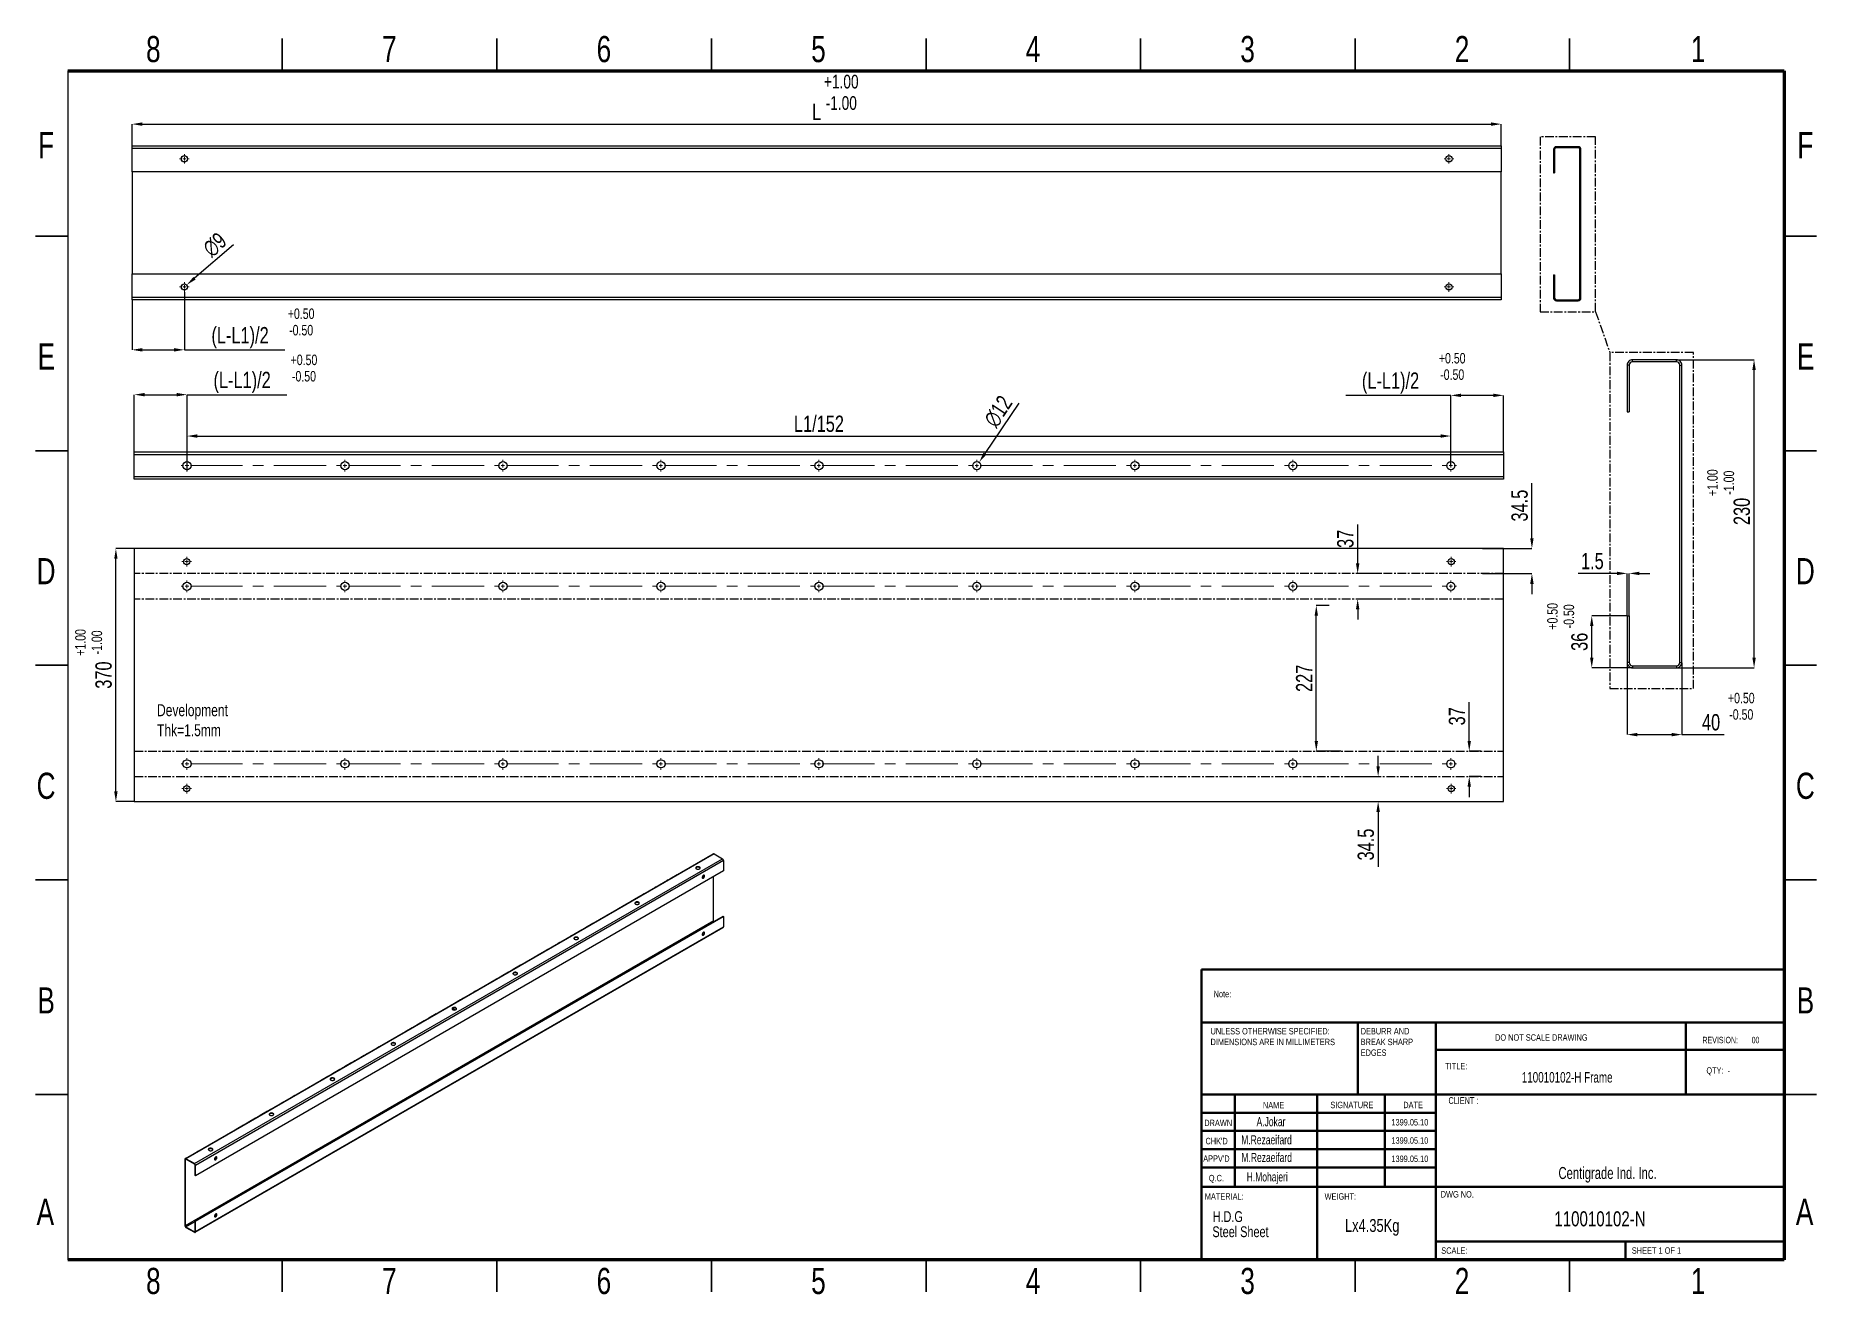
# Model space of a CAD drawing. Header units: millimetres. Extents: x 6930 to 9531, y -1591 to 247.
import ezdxf

# ---------------------------------------------------------------- set-up
doc = ezdxf.new("R2010")
doc.units = ezdxf.units.MM
doc.linetypes.add('CENTERX2', pattern=[20.32, 12.7, -2.54, 2.54, -2.54])
doc.styles.add('SLDTEXTSTYLE0', font='TXT', dxfattribs={"width": 0.75})
doc.styles.add('SLDTEXTSTYLE1', font='TXT', dxfattribs={"width": 0.686449})
doc.styles.add('SLDTEXTSTYLE2', font='TXT', dxfattribs={"width": 0.652778})
doc.styles.add('SLDTEXTSTYLE3', font='TXT', dxfattribs={"width": 0.6875})
doc.styles.add('SLDTEXTSTYLE4', font='TXT', dxfattribs={"width": 0.7})
doc.styles.add('SLDTEXTSTYLE5', font='TXT', dxfattribs={"width": 0.678571})
doc.dimstyles.new('Scale 1  2', dxfattribs={"dimscale": 10, "dimtxt": 2.38125, "dimasz": 1.5, "dimexe": 0, "dimexo": 0.0625, "dimgap": 0.595312, "dimtad": 1, "dimdec": 0, "dimlfac": 0.5, "dimrnd": 1e-09, "dimzin": 12, "dimdsep": 46, "dimtxsty": 'SLDTEXTSTYLE0', "dimcen": 0.09, "dimadec": 0, "dimazin": 3, "dimtfac": 1, "dimtdec": 0, "dimtofl": 0, "dimtmove": 0, "dimatfit": 3, "dimfxl": 1, "dimfrac": 2, "dimtolj": 1, "dimtzin": 12, "dimarcsym": 0})
doc.dimstyles.new('SLDDIMSTYLE0', dxfattribs={"dimscale": 10, "dimtxt": 2.38125, "dimasz": 1.5, "dimexe": 0, "dimexo": 0.0625, "dimgap": 0.595312, "dimtad": 1, "dimdec": 0, "dimrnd": 1e-09, "dimzin": 12, "dimdsep": 46, "dimtxsty": 'SLDTEXTSTYLE0', "dimcen": 0.09, "dimadec": 0, "dimazin": 3, "dimtfac": 1, "dimtdec": 0, "dimtofl": 0, "dimtmove": 0, "dimatfit": 3, "dimfxl": 1, "dimfrac": 2, "dimtolj": 1, "dimtzin": 12, "dimarcsym": 0})

msp = doc.modelspace()

# ---------------------------------------------------------------- texts
at = {"style": 'SLDTEXTSTYLE0', "width": 0.75}
for s, height, p in [('Development', 17.524, (7107.6, -746.6)), ('Thk=1.5mm', 17.52, (7107.6, -775.8))]:
    msp.add_text(s, height=height, dxfattribs=at).set_placement(p)
at = {"linetype": 'Continuous', "lineweight": 0}
for s, insert, char_height, attachment_point, style in [('8', (7102.2, 246.7), 38.2, 2, 'SLDTEXTSTYLE0'), ('7', (7446.9, 246.7), 38.2, 2, 'SLDTEXTSTYLE0'), ('6', (7760.3, 246.7), 38.2, 2, 'SLDTEXTSTYLE0'), ('5', (8073.7, 246.7), 38.2, 2, 'SLDTEXTSTYLE0'), ('4', (8387.1, 246.7), 38.2, 2, 'SLDTEXTSTYLE0'), ('3', (8700.5, 246.7), 38.2, 2, 'SLDTEXTSTYLE0'), ('2', (9013.8, 246.7), 38.2, 2, 'SLDTEXTSTYLE0'), ('1', (9358.6, 246.7), 38.2, 2, 'SLDTEXTSTYLE0'), ('F', (6945.5, 106.3), 38.2, 2, 'SLDTEXTSTYLE0'), ('F', (9515.2, 106.3), 38.2, 2, 'SLDTEXTSTYLE0'), ('E', (6946, -202.3), 38.2, 2, 'SLDTEXTSTYLE0'), ('E', (9515.7, -202.3), 38.2, 2, 'SLDTEXTSTYLE0'), ('D', (6945.5, -515.7), 38.2, 2, 'SLDTEXTSTYLE0'), ('D', (9515.2, -515.7), 38.2, 2, 'SLDTEXTSTYLE0'), ('C', (6945.5, -829.1), 38.2, 2, 'SLDTEXTSTYLE0'), ('C', (9515.2, -829.1), 38.2, 2, 'SLDTEXTSTYLE0'), ('B', (6945.6, -1142.5), 38.2, 2, 'SLDTEXTSTYLE0'), ('B', (9515.4, -1142.5), 38.2, 2, 'SLDTEXTSTYLE0'), ('Note:', (8650.9, -1147.6), 9.4, 1, 'SLDTEXTSTYLE0'), ('DO NOT SCALE DRAWING', (9062, -1211.1), 9.401, 1, 'SLDTEXTSTYLE0'), ('REVISION:       00', (9364.9, -1214.8), 9.401, 1, 'SLDTEXTSTYLE2'), ('TITLE:', (8989.2, -1252.9), 9.4, 1, 'SLDTEXTSTYLE0'), ('110010102-H Frame', (9101, -1266.2), 15.356, 1, 'SLDTEXTSTYLE4'), ('QTY:  -', (9370.7, -1259.3), 9.4, 1, 'SLDTEXTSTYLE5'), ('NAME', (8722.9, -1310), 9.4, 1, 'SLDTEXTSTYLE0'), ('SIGNATURE', (8821.4, -1309.6), 9.4, 1, 'SLDTEXTSTYLE0'), ('DATE', (8927.9, -1309.6), 9.4, 1, 'SLDTEXTSTYLE0'), ('CLIENT :', (8993.9, -1302.9), 9.95, 1, 'SLDTEXTSTYLE4'), ('DRAWN', (8637.2, -1335.8), 9.4, 1, 'SLDTEXTSTYLE1'), ('A.Jokar', (8713.6, -1332.1), 13.27, 1, 'SLDTEXTSTYLE4'), ('1399.05.10', (8910.6, -1334.9), 9.4, 1, 'SLDTEXTSTYLE0'), ("CHK'D", (8639, -1362.3), 9.4, 1, 'SLDTEXTSTYLE0'), ('M.Rezaeifard', (8691.2, -1358.6), 13.266, 1, 'SLDTEXTSTYLE4'), ('1399.05.10', (8910.6, -1361.5), 9.4, 1, 'SLDTEXTSTYLE0'), ("APPV'D", (8635.7, -1387.9), 9.4, 1, 'SLDTEXTSTYLE0'), ('M.Rezaeifard', (8691.5, -1384.3), 13.266, 1, 'SLDTEXTSTYLE4'), ('1399.05.10', (8910.6, -1388.2), 9.4, 1, 'SLDTEXTSTYLE0'), ('Centigrade Ind. Inc.', (9154.6, -1404.9), 17.549, 1, 'SLDTEXTSTYLE4'), ('Q.C.', (8643.9, -1416.4), 9.4, 1, 'SLDTEXTSTYLE0'), ('H.Mohajeri', (8699.2, -1412.7), 13.27, 1, 'SLDTEXTSTYLE4'), ('A', (6944.4, -1451.2), 38.2, 2, 'SLDTEXTSTYLE0'), ('MATERIAL:', (8638, -1443.2), 9.4, 1, 'SLDTEXTSTYLE0'), ('WEIGHT:', (8813, -1443.2), 9.39, 1, 'SLDTEXTSTYLE0'), ('DWG NO.', (8982.6, -1440.1), 9.4, 1, 'SLDTEXTSTYLE0'), ('A', (9514.1, -1451.2), 38.2, 2, 'SLDTEXTSTYLE0'), ('Lx4.35Kg', (8842.7, -1480.9), 18.79, 1, 'SLDTEXTSTYLE0'), ('110010102-N', (9148.6, -1469.6), 21.937, 1, 'SLDTEXTSTYLE0'), ('SCALE:', (8983.4, -1522.2), 9.4, 1, 'SLDTEXTSTYLE0'), ('SHEET 1 OF 1', (9261.7, -1522.2), 9.401, 1, 'SLDTEXTSTYLE3'), ('8', (7102.2, -1552.2), 38.2, 2, 'SLDTEXTSTYLE0'), ('7', (7446.9, -1552.2), 38.2, 2, 'SLDTEXTSTYLE0'), ('6', (7760.3, -1552.2), 38.2, 2, 'SLDTEXTSTYLE0'), ('5', (8073.7, -1552.2), 38.2, 2, 'SLDTEXTSTYLE0'), ('4', (8387.1, -1552.2), 38.2, 2, 'SLDTEXTSTYLE0'), ('3', (8700.5, -1552.2), 38.2, 2, 'SLDTEXTSTYLE0'), ('2', (9013.8, -1552.2), 38.2, 2, 'SLDTEXTSTYLE0'), ('1', (9358.6, -1552.2), 38.2, 2, 'SLDTEXTSTYLE0')]:
    msp.add_mtext(s, dxfattribs=dict(at, insert=insert, char_height=char_height, attachment_point=attachment_point, style=style))
at = {"color": 7, "linetype": 'Continuous', "lineweight": 18, "attachment_point": 2, "style": 'SLDTEXTSTYLE0'}
for s, insert, char_height in [('\\A1;+1.00', (8107, 190), 19.97), ('\\A1;-1.00', (8107, 158.8), 19.97), ('\\A1;+0.50', (7318.1, -151.2), 15.36), ('\\A1;-0.50', (7318.1, -175.2), 15.36), ('\\A1;+0.50', (7322.2, -218.6), 15.36), ('\\A1;+0.50', (8999.4, -216.2), 15.36), ('\\A1;-0.50', (7322.2, -242.5), 15.36), ('\\A1;-0.50', (8999.4, -240.1), 15.36), ('\\A1;+0.50', (9421.6, -712.4), 15.36), ('\\A1;-0.50', (9421.6, -736.4), 15.36)]:
    msp.add_mtext(s, dxfattribs=dict(at, insert=insert, char_height=char_height))
at = {"color": 7, "linetype": 'Continuous', "lineweight": 18, "char_height": 15.36, "attachment_point": 2, "rotation": 90, "style": 'SLDTEXTSTYLE0'}
for s, insert in [('\\A1;+1.00', (9371.8, -405.6)), ('\\A1;-1.00', (9395.8, -405.6)), ('\\A1;+0.50', (9138.1, -600.8)), ('\\A1;-0.50', (9162.1, -600.8)), ('\\A1;+1.00', (6988, -638.9)), ('\\A1;-1.00', (7012, -638.9))]:
    msp.add_mtext(s, dxfattribs=dict(at, insert=insert))
at = {"color": 7, "linetype": 'Continuous', "lineweight": 0, "attachment_point": 1, "style": 'SLDTEXTSTYLE0'}
for s, insert, char_height in [('H.D.G', (8649.5, -1469.4), 15.83), ('Steel Sheet', (8649.1, -1491.5), 15.828)]:
    msp.add_mtext(s, dxfattribs=dict(at, insert=insert, char_height=char_height))

# ---------------------------------------------------------------- blocks, each defined once
blk = doc.blocks.new('SW_CENTERMARKSYMBOL_13')
at = {"color": 0, "linetype": 'Continuous', "lineweight": 0}
for p, q in [((-0.83, 0), (-1.17, 0)), ((0, 0), (-0.42, 0)), ((0, 0.83), (0, 1.17)), ((0, 0), (0, 0.42)), ((0, 0), (0, -0.42)), ((0, 0), (0.42, 0)), ((0.83, 0), (1.17, 0)), ((0, -0.83), (0, -1.17))]:
    blk.add_line(p, q, dxfattribs=at)
blk = doc.blocks.new('SW_CENTERMARKSYMBOL_14')
at = {"color": 0, "linetype": 'Continuous', "lineweight": 0}
for p, q in [((-0.83, 0), (-1.17, 0)), ((0, 0), (-0.42, 0)), ((0, 0.83), (0, 1.17)), ((0, 0), (0, 0.42)), ((0, 0), (0, -0.42)), ((0, 0), (0.42, 0)), ((0.83, 0), (1.17, 0)), ((0, -0.83), (0, -1.17))]:
    blk.add_line(p, q, dxfattribs=at)
blk = doc.blocks.new('SW_CENTERMARKSYMBOL_15')
at = {"color": 0, "linetype": 'Continuous', "lineweight": 0}
for p, q in [((-0.83, 0), (-1.17, 0)), ((0, 0), (-0.42, 0)), ((0, 0.83), (0, 1.17)), ((0, 0), (0, 0.42)), ((0, 0), (0, -0.42)), ((0, 0), (0.42, 0)), ((0.83, 0), (1.17, 0)), ((0, -0.83), (0, -1.17))]:
    blk.add_line(p, q, dxfattribs=at)
blk = doc.blocks.new('SW_CENTERMARKSYMBOL_16')
at = {"color": 0, "linetype": 'Continuous', "lineweight": 0}
for p, q in [((-0.83, 0), (-1.17, 0)), ((0, 0), (-0.42, 0)), ((0, 0.83), (0, 1.17)), ((0, 0), (0, 0.42)), ((0, 0), (0, -0.42)), ((0, 0), (0.42, 0)), ((0.83, 0), (1.17, 0)), ((0, -0.83), (0, -1.17))]:
    blk.add_line(p, q, dxfattribs=at)
blk = doc.blocks.new('SW_CENTERMARKSYMBOL_17')
at = {"color": 0, "linetype": 'Continuous', "lineweight": 0}
for p, q in [((-270.04, 0), (-270.62, 0)), ((-269.21, 0), (-269.62, 0)), ((-269.21, 0.83), (-269.21, 1.42)), ((-269.21, 0), (-269.21, 0.42)), ((-269.21, 0), (-269.21, -0.42)), ((-269.21, 0), (-268.79, 0)), ((-230.75, 0), (-231.17, 0)), ((-230.75, 0.83), (-230.75, 1.42)), ((-230.75, 0), (-230.75, 0.42)), ((-230.75, 0), (-230.75, -0.42)), ((-230.75, 0), (-230.33, 0)), ((-192.29, 0), (-192.71, 0)), ((-192.29, 0.83), (-192.29, 1.42)), ((-192.29, 0), (-192.29, 0.42)), ((-192.29, 0), (-192.29, -0.42)), ((-192.29, 0), (-191.88, 0)), ((-153.83, 0), (-154.25, 0)), ((-153.83, 0.83), (-153.83, 1.42)), ((-153.83, 0), (-153.83, 0.42)), ((-153.83, 0), (-153.83, -0.42)), ((-153.83, 0), (-153.42, 0)), ((-115.38, 0), (-115.79, 0)), ((-115.38, 0.83), (-115.38, 1.42)), ((-115.38, 0), (-115.38, 0.42)), ((-115.38, 0), (-115.38, -0.42)), ((-115.38, 0), (-114.96, 0)), ((-76.92, 0), (-77.33, 0)), ((-76.92, 0.83), (-76.92, 1.42)), ((-76.92, 0), (-76.92, 0.42)), ((-76.92, 0), (-76.92, -0.42)), ((-76.92, 0), (-76.5, 0)), ((-38.46, 0), (-38.88, 0)), ((-38.46, 0.83), (-38.46, 1.42)), ((-38.46, 0), (-38.46, 0.42)), ((-38.46, 0), (-38.46, -0.42)), ((-38.46, 0), (-38.04, 0)), ((0, 0), (-0.42, 0)), ((0, 0.83), (0, 1.42)), ((0, 0), (0, 0.42)), ((0, 0), (0, -0.42)), ((0, 0), (0.42, 0)), ((38.46, 0), (38.04, 0)), ((38.46, 0.83), (38.46, 1.42)), ((38.46, 0), (38.46, 0.42)), ((38.46, 0), (38.46, -0.42)), ((38.46, 0), (38.87, 0)), ((39.29, 0), (39.87, 0)), ((-269.21, -0.83), (-269.21, -1.42)), ((-230.75, -0.83), (-230.75, -1.42)), ((-192.29, -0.83), (-192.29, -1.42)), ((-153.83, -0.83), (-153.83, -1.42)), ((-115.38, -0.83), (-115.38, -1.42)), ((-76.92, -0.83), (-76.92, -1.42)), ((-38.46, -0.83), (-38.46, -1.42)), ((0, -0.83), (0, -1.42)), ((38.46, -0.83), (38.46, -1.42))]:
    blk.add_line(p, q, dxfattribs=at)
at = {"color": 0, "linetype": 'CENTERX2', "lineweight": 0}
for p, q in [((-268.38, 0), (-231.58, 0)), ((-229.92, 0), (-193.13, 0)), ((-191.46, 0), (-154.67, 0)), ((-153, 0), (-116.21, 0)), ((-114.54, 0), (-77.75, 0)), ((-76.08, 0), (-39.29, 0)), ((-37.63, 0), (-0.83, 0)), ((0.83, 0), (37.62, 0))]:
    blk.add_line(p, q, dxfattribs=at)
blk = doc.blocks.new('SW_CENTERMARKSYMBOL_20')
at = {"color": 0, "linetype": 'Continuous', "lineweight": 0}
for p, q in [((-0.83, 0), (-1.17, 0)), ((0, 0), (-0.42, 0)), ((0, 0.83), (0, 1.17)), ((0, 0), (0, 0.42)), ((0, 0), (0, -0.42)), ((0, 0), (0.42, 0)), ((0.83, 0), (1.17, 0)), ((0, -0.83), (0, -1.17))]:
    blk.add_line(p, q, dxfattribs=at)
blk = doc.blocks.new('SW_CENTERMARKSYMBOL_21')
at = {"color": 0, "linetype": 'Continuous', "lineweight": 0}
for p, q in [((-0.83, 0), (-1.17, 0)), ((0, 0), (-0.42, 0)), ((0, 0.83), (0, 1.17)), ((0, 0), (0, 0.42)), ((0, 0), (0, -0.42)), ((0, 0), (0.42, 0)), ((0.83, 0), (1.17, 0)), ((0, -0.83), (0, -1.17))]:
    blk.add_line(p, q, dxfattribs=at)
blk = doc.blocks.new('SW_CENTERMARKSYMBOL_22')
at = {"color": 0, "linetype": 'Continuous', "lineweight": 0}
for p, q in [((-269.21, 0.83), (-269.21, 1.42)), ((-269.21, 0), (-269.21, 0.42)), ((-230.75, 0.83), (-230.75, 1.42)), ((-230.75, 0), (-230.75, 0.42)), ((-192.29, 0.83), (-192.29, 1.42)), ((-192.29, 0), (-192.29, 0.42)), ((-153.83, 0), (-154.25, 0)), ((-153.83, 0.83), (-153.83, 1.42)), ((-153.83, 0), (-153.83, 0.42)), ((-153.83, 0), (-153.83, -0.42)), ((-153.83, 0), (-153.42, 0)), ((-115.38, 0), (-115.79, 0)), ((-115.38, 0.83), (-115.38, 1.42)), ((-115.38, 0), (-115.38, 0.42)), ((-115.38, 0), (-115.38, -0.42)), ((-115.38, 0), (-114.96, 0)), ((-76.92, 0), (-77.33, 0)), ((-76.92, 0.83), (-76.92, 1.42)), ((-76.92, 0), (-76.92, 0.42)), ((-76.92, 0), (-76.92, -0.42)), ((-76.92, 0), (-76.5, 0)), ((-38.46, 0), (-38.87, 0)), ((-38.46, 0.83), (-38.46, 1.42)), ((-38.46, 0), (-38.46, 0.42)), ((-38.46, 0), (-38.46, -0.42)), ((-38.46, 0), (-38.04, 0)), ((0, 0), (-0.42, 0)), ((0, 0.83), (0, 1.42)), ((0, 0), (0, 0.42)), ((0, 0), (0, -0.42)), ((0, 0), (0.42, 0)), ((38.46, 0), (38.04, 0)), ((38.46, 0.83), (38.46, 1.42)), ((38.46, 0), (38.46, 0.42)), ((38.46, 0), (38.46, -0.42)), ((38.46, 0), (38.87, 0)), ((39.29, 0), (39.87, 0)), ((-270.04, 0), (-270.62, 0)), ((-269.21, 0), (-269.62, 0)), ((-269.21, 0), (-269.21, -0.42)), ((-269.21, 0), (-268.79, 0)), ((-269.21, -0.83), (-269.21, -1.42)), ((-230.75, 0), (-231.17, 0)), ((-230.75, 0), (-230.75, -0.42)), ((-230.75, 0), (-230.33, 0)), ((-230.75, -0.83), (-230.75, -1.42)), ((-192.29, 0), (-192.71, 0)), ((-192.29, 0), (-192.29, -0.42)), ((-192.29, 0), (-191.88, 0)), ((-192.29, -0.83), (-192.29, -1.42)), ((-153.83, -0.83), (-153.83, -1.42)), ((-115.38, -0.83), (-115.38, -1.42)), ((-76.92, -0.83), (-76.92, -1.42)), ((-38.46, -0.83), (-38.46, -1.42)), ((0, -0.83), (0, -1.42)), ((38.46, -0.83), (38.46, -1.42))]:
    blk.add_line(p, q, dxfattribs=at)
at = {"color": 0, "linetype": 'CENTERX2', "lineweight": 0}
for p, q in [((-191.46, 0), (-154.67, 0)), ((-153, 0), (-116.21, 0)), ((-114.54, 0), (-77.75, 0)), ((-76.08, 0), (-39.29, 0)), ((-37.63, 0), (-0.83, 0)), ((0.83, 0), (37.62, 0)), ((-268.38, 0), (-231.58, 0)), ((-229.92, 0), (-193.12, 0))]:
    blk.add_line(p, q, dxfattribs=at)
blk = doc.blocks.new('SW_CENTERMARKSYMBOL_23')
at = {"color": 0, "linetype": 'Continuous', "lineweight": 0}
for p, q in [((-0.83, 0), (-1.17, 0)), ((0, 0), (-0.42, 0)), ((0, 0.83), (0, 1.17)), ((0, 0), (0, 0.42)), ((0, 0), (0, -0.42)), ((0, 0), (0.42, 0)), ((0.83, 0), (1.17, 0)), ((0, -0.83), (0, -1.17))]:
    blk.add_line(p, q, dxfattribs=at)
blk = doc.blocks.new('SW_CENTERMARKSYMBOL_24')
at = {"color": 0, "linetype": 'Continuous', "lineweight": 0}
for p, q in [((-0.83, 0), (-1.17, 0)), ((0, 0), (-0.42, 0)), ((0, 0.83), (0, 1.17)), ((0, 0), (0, 0.42)), ((0, 0), (0, -0.42)), ((0, 0), (0.42, 0)), ((0.83, 0), (1.17, 0)), ((0, -0.83), (0, -1.17))]:
    blk.add_line(p, q, dxfattribs=at)
blk = doc.blocks.new('SW_CENTERMARKSYMBOL_25')
at = {"color": 0, "linetype": 'Continuous', "lineweight": 0}
for p, q in [((-270.04, 0), (-270.62, 0)), ((-269.21, 0), (-269.62, 0)), ((-269.21, 0.83), (-269.21, 1.42)), ((-269.21, 0), (-269.21, 0.42)), ((-269.21, 0), (-269.21, -0.42)), ((-269.21, 0), (-268.79, 0)), ((-230.75, 0), (-231.17, 0)), ((-230.75, 0.83), (-230.75, 1.42)), ((-230.75, 0), (-230.75, 0.42)), ((-230.75, 0), (-230.75, -0.42)), ((-230.75, 0), (-230.33, 0)), ((-192.29, 0), (-192.71, 0)), ((-192.29, 0.83), (-192.29, 1.42)), ((-192.29, 0), (-192.29, 0.42)), ((-192.29, 0), (-192.29, -0.42)), ((-192.29, 0), (-191.88, 0)), ((-153.83, 0), (-154.25, 0)), ((-153.83, 0.83), (-153.83, 1.42)), ((-153.83, 0), (-153.83, 0.42)), ((-153.83, 0), (-153.83, -0.42)), ((-153.83, 0), (-153.42, 0)), ((-115.38, 0), (-115.79, 0)), ((-115.38, 0.83), (-115.38, 1.42)), ((-115.38, 0), (-115.38, 0.42)), ((-115.38, 0), (-115.38, -0.42)), ((-115.38, 0), (-114.96, 0)), ((-76.92, 0), (-77.33, 0)), ((-76.92, 0.83), (-76.92, 1.42)), ((-76.92, 0), (-76.92, 0.42)), ((-76.92, 0), (-76.92, -0.42)), ((-76.92, 0), (-76.5, 0)), ((-38.46, 0), (-38.87, 0)), ((-38.46, 0.83), (-38.46, 1.42)), ((-38.46, 0), (-38.46, 0.42)), ((-38.46, 0), (-38.46, -0.42)), ((-38.46, 0), (-38.04, 0)), ((0, 0), (-0.42, 0)), ((0, 0.83), (0, 1.42)), ((0, 0), (0, 0.42)), ((0, 0), (0, -0.42)), ((0, 0), (0.42, 0)), ((38.46, 0), (38.04, 0)), ((38.46, 0.83), (38.46, 1.42)), ((38.46, 0), (38.46, 0.42)), ((38.46, 0), (38.46, -0.42)), ((38.46, 0), (38.87, 0)), ((39.29, 0), (39.87, 0)), ((-269.21, -0.83), (-269.21, -1.42)), ((-230.75, -0.83), (-230.75, -1.42)), ((-192.29, -0.83), (-192.29, -1.42)), ((-153.83, -0.83), (-153.83, -1.42)), ((-115.38, -0.83), (-115.38, -1.42)), ((-76.92, -0.83), (-76.92, -1.42)), ((-38.46, -0.83), (-38.46, -1.42)), ((0, -0.83), (0, -1.42)), ((38.46, -0.83), (38.46, -1.42))]:
    blk.add_line(p, q, dxfattribs=at)
at = {"color": 0, "linetype": 'CENTERX2', "lineweight": 0}
for p, q in [((-268.38, 0), (-231.58, 0)), ((-229.92, 0), (-193.12, 0)), ((-191.46, 0), (-154.67, 0)), ((-153, 0), (-116.21, 0)), ((-114.54, 0), (-77.75, 0)), ((-76.08, 0), (-39.29, 0)), ((-37.63, 0), (-0.83, 0)), ((0.83, 0), (37.62, 0))]:
    blk.add_line(p, q, dxfattribs=at)
blk = doc.blocks.new('*D102')
at = {"color": 0, "lineweight": -2, "transparency": 16777216}
for p, q in [((9327.6, -226), (9440.3, -226)), ((9440.3, -661), (9440.3, -241)), ((9327.6, -676), (9440.3, -676))]:
    blk.add_line(p, q, dxfattribs=at)
at = {"color": 0, "transparency": 16777216}
for points in [[(9437.8, -241), (9442.8, -241), (9440.3, -226)], [(9437.8, -661), (9442.8, -661), (9440.3, -676)]]:
    blk.add_solid(points, dxfattribs=at)
at = {"layer": 'Defpoints', "color": 0, "transparency": 16777216}
for p in [(9326.9, -226), (9440.3, -226), (9326.9, -676)]:
    blk.add_point(p, dxfattribs=at)
at = {"color": 0, "transparency": 16777216, "insert": (9422.5, -447.6), "char_height": 23.81, "attachment_point": 5, "rotation": 90, "style": 'SLDTEXTSTYLE0'}
blk.add_mtext('\\A1;230', dxfattribs=at)
blk = doc.blocks.new('*D103')
at = {"color": 0, "lineweight": -2, "transparency": 16777216}
for p, q in [((9254.9, -668.7), (9254.9, -773.5)), ((9334.9, -668.7), (9334.9, -773.5)), ((9269.9, -773.5), (9319.9, -773.5)), ((9334.9, -773.5), (9396.8, -773.5))]:
    blk.add_line(p, q, dxfattribs=at)
at = {"color": 0, "transparency": 16777216}
for points in [[(9269.9, -771), (9269.9, -776), (9254.9, -773.5)], [(9319.9, -771), (9319.9, -776), (9334.9, -773.5)]]:
    blk.add_solid(points, dxfattribs=at)
at = {"layer": 'Defpoints', "color": 0, "transparency": 16777216}
for p in [(9254.9, -668), (9334.9, -668), (9254.9, -773.5)]:
    blk.add_point(p, dxfattribs=at)
at = {"color": 0, "transparency": 16777216, "insert": (9377.5, -755.6), "char_height": 23.81, "attachment_point": 5, "style": 'SLDTEXTSTYLE0'}
blk.add_mtext('\\A1;40', dxfattribs=at)
blk = doc.blocks.new('*D104')
at = {"color": 0, "lineweight": -2, "transparency": 16777216}
for p, q in [((9254.3, -600), (9203.2, -600)), ((9203.2, -661), (9203.2, -615)), ((9262.3, -676), (9203.2, -676))]:
    blk.add_line(p, q, dxfattribs=at)
at = {"color": 0, "transparency": 16777216}
for points in [[(9200.7, -615), (9205.7, -615), (9203.2, -600)], [(9200.7, -661), (9205.7, -661), (9203.2, -676)]]:
    blk.add_solid(points, dxfattribs=at)
at = {"layer": 'Defpoints', "color": 0, "transparency": 16777216}
for p in [(9203.2, -600), (9254.9, -600), (9262.9, -676)]:
    blk.add_point(p, dxfattribs=at)
at = {"color": 0, "transparency": 16777216, "insert": (9185.4, -638), "char_height": 23.81, "attachment_point": 5, "rotation": 90, "style": 'SLDTEXTSTYLE0'}
blk.add_mtext('\\A1;36', dxfattribs=at)
blk = doc.blocks.new('*D105')
at = {"color": 0, "lineweight": -2, "transparency": 16777216}
for p, q in [((9239.9, -538.1), (9183.3, -538.1)), ((9254.9, -599.4), (9254.9, -538.1)), ((9257.9, -599.4), (9257.9, -538.1)), ((9272.9, -538.1), (9287.9, -538.1))]:
    blk.add_line(p, q, dxfattribs=at)
at = {"color": 0, "transparency": 16777216}
for points in [[(9239.9, -535.6), (9239.9, -540.6), (9254.9, -538.1)], [(9272.9, -535.6), (9272.9, -540.6), (9257.9, -538.1)]]:
    blk.add_solid(points, dxfattribs=at)
at = {"layer": 'Defpoints', "color": 0, "transparency": 16777216}
for p in [(9254.9, -538.1), (9254.9, -600), (9257.9, -600)]:
    blk.add_point(p, dxfattribs=at)
at = {"color": 0, "transparency": 16777216, "insert": (9204.1, -520.2), "char_height": 23.81, "attachment_point": 5, "style": 'SLDTEXTSTYLE0'}
blk.add_mtext('\\A1;1.5', dxfattribs=at)
blk = doc.blocks.new('*D106')
at = {"color": 0, "lineweight": -2, "transparency": 16777216}
for p, q in [((7071.1, 87), (7071.1, 118)), ((7086.1, 118), (9056.1, 118)), ((9071.1, 87), (9071.1, 118))]:
    blk.add_line(p, q, dxfattribs=at)
at = {"color": 0, "transparency": 16777216}
for points in [[(7086.1, 120.5), (7086.1, 115.5), (7071.1, 118)], [(9056.1, 120.5), (9056.1, 115.5), (9071.1, 118)]]:
    blk.add_solid(points, dxfattribs=at)
at = {"layer": 'Defpoints', "color": 0, "transparency": 16777216}
for p in [(9071.1, 118), (7071.1, 86.3), (9071.1, 86.3)]:
    blk.add_point(p, dxfattribs=at)
at = {"color": 0, "transparency": 16777216, "insert": (8071.1, 135.9), "char_height": 23.81, "attachment_point": 5, "style": 'SLDTEXTSTYLE0'}
blk.add_mtext('\\A1;L', dxfattribs=at)
blk = doc.blocks.new('*D108')
at = {"color": 0, "lineweight": -2, "transparency": 16777216}
for p, q in [((7147.6, -127.3), (7147.6, -211.6)), ((7071.1, -139.3), (7071.1, -211.6)), ((7086.1, -211.6), (7132.6, -211.6)), ((7147.6, -211.6), (7294.4, -211.6))]:
    blk.add_line(p, q, dxfattribs=at)
at = {"color": 0, "transparency": 16777216}
for points in [[(7086.1, -209.1), (7086.1, -214.1), (7071.1, -211.6)], [(7132.6, -209.1), (7132.6, -214.1), (7147.6, -211.6)]]:
    blk.add_solid(points, dxfattribs=at)
at = {"layer": 'Defpoints', "color": 0, "transparency": 16777216}
for p in [(7147.6, -126.7), (7071.1, -138.7), (7071.1, -211.6)]:
    blk.add_point(p, dxfattribs=at)
at = {"color": 0, "transparency": 16777216, "insert": (7228.9, -193.8), "char_height": 23.812, "attachment_point": 5, "style": 'SLDTEXTSTYLE0'}
blk.add_mtext('\\A1;(L-L1)/2', dxfattribs=at)
blk = doc.blocks.new('*D109')
at = {"color": 0, "lineweight": -2, "transparency": 16777216}
for p, q in [((7219.4, -58.3), (7162.4, -107)), ((7146.7, -119.7), (7148.5, -119.7)), ((7147.6, -120.6), (7147.6, -118.8))]:
    blk.add_line(p, q, dxfattribs=at)
at = {"color": 0, "transparency": 16777216}
blk.add_solid([(7160.8, -105.1), (7164, -108.9), (7151, -116.7)], dxfattribs=at)
at = {"layer": 'Defpoints', "color": 0, "transparency": 16777216}
for p in [(7144.2, -122.6), (7151, -116.7)]:
    blk.add_point(p, dxfattribs=at)
at = {"color": 0, "transparency": 16777216, "insert": (7192, -58.2), "char_height": 23.81, "attachment_point": 5, "rotation": 40.5031, "style": 'SLDTEXTSTYLE0'}
blk.add_mtext('\\A1;∅9', dxfattribs=at)
blk = doc.blocks.new('*D111')
at = {"color": 0, "lineweight": -2, "transparency": 16777216}
for p, q in [((7074.4, -360.1), (7074.4, -277.1)), ((7089.4, -277.1), (7136.4, -277.1)), ((7151.4, -371.6), (7151.4, -277.1)), ((7151.4, -277.1), (7297.3, -277.1))]:
    blk.add_line(p, q, dxfattribs=at)
at = {"color": 0, "transparency": 16777216}
for points in [[(7089.4, -274.6), (7089.4, -279.6), (7074.4, -277.1)], [(7136.4, -274.6), (7136.4, -279.6), (7151.4, -277.1)]]:
    blk.add_solid(points, dxfattribs=at)
at = {"layer": 'Defpoints', "color": 0, "transparency": 16777216}
for p in [(7074.4, -277.1), (7074.4, -360.7), (7151.4, -372.2)]:
    blk.add_point(p, dxfattribs=at)
at = {"color": 0, "transparency": 16777216, "insert": (7231.9, -259.2), "char_height": 23.812, "attachment_point": 5, "style": 'SLDTEXTSTYLE0'}
blk.add_mtext('\\A1;(L-L1)/2', dxfattribs=at)
blk = doc.blocks.new('*D112')
at = {"color": 0, "lineweight": -2, "transparency": 16777216}
for p, q in [((7151.4, -388.6), (7151.4, -337.5)), ((7166.4, -337.5), (8982.4, -337.5)), ((8997.4, -371.6), (8997.4, -337.5))]:
    blk.add_line(p, q, dxfattribs=at)
at = {"color": 0, "transparency": 16777216}
for points in [[(7166.4, -335), (7166.4, -340), (7151.4, -337.5)], [(8982.4, -335), (8982.4, -340), (8997.4, -337.5)]]:
    blk.add_solid(points, dxfattribs=at)
at = {"layer": 'Defpoints', "color": 0, "transparency": 16777216}
for p in [(8997.4, -337.5), (7151.4, -389.2), (8997.4, -372.2)]:
    blk.add_point(p, dxfattribs=at)
at = {"color": 0, "transparency": 16777216, "insert": (8074.4, -319.7), "char_height": 23.81, "attachment_point": 5, "style": 'SLDTEXTSTYLE0'}
blk.add_mtext('\\A1;L1/152', dxfattribs=at)
blk = doc.blocks.new('*D114')
at = {"color": 0, "lineweight": -2, "transparency": 16777216}
for p, q in [((8997.4, -278.1), (8843.8, -278.1)), ((8997.4, -380.1), (8997.4, -278.1)), ((9059.4, -278.1), (9012.4, -278.1)), ((9074.4, -360.1), (9074.4, -278.1))]:
    blk.add_line(p, q, dxfattribs=at)
at = {"color": 0, "transparency": 16777216}
for points in [[(9012.4, -275.6), (9012.4, -280.6), (8997.4, -278.1)], [(9059.4, -275.6), (9059.4, -280.6), (9074.4, -278.1)]]:
    blk.add_solid(points, dxfattribs=at)
at = {"layer": 'Defpoints', "color": 0, "transparency": 16777216}
for p in [(9074.4, -278.1), (9074.4, -360.7), (8997.4, -380.7)]:
    blk.add_point(p, dxfattribs=at)
at = {"color": 0, "transparency": 16777216, "insert": (8909.3, -260.2), "char_height": 23.812, "attachment_point": 5, "style": 'SLDTEXTSTYLE0'}
blk.add_mtext('\\A1;(L-L1)/2', dxfattribs=at)
blk = doc.blocks.new('*D115')
at = {"color": 0, "lineweight": -2, "transparency": 16777216}
for p, q in [((8366.2, -289.3), (8316.8, -363.2)), ((8304.2, -380.7), (8306, -380.7)), ((8305.1, -381.6), (8305.1, -379.8))]:
    blk.add_line(p, q, dxfattribs=at)
at = {"color": 0, "transparency": 16777216}
blk.add_solid([(8314.7, -361.8), (8318.9, -364.6), (8308.5, -375.7)], dxfattribs=at)
at = {"layer": 'Defpoints', "color": 0, "transparency": 16777216}
for p in [(8301.8, -385.7), (8308.5, -375.7)]:
    blk.add_point(p, dxfattribs=at)
at = {"color": 0, "transparency": 16777216, "insert": (8336.4, -301.6), "char_height": 23.81, "attachment_point": 5, "rotation": 56.2731, "style": 'SLDTEXTSTYLE0'}
blk.add_mtext('\\A1;∅12', dxfattribs=at)
blk = doc.blocks.new('*D116')
at = {"color": 0, "lineweight": -2, "transparency": 16777216}
for p, q in [((7073.8, -501.8), (7047.5, -501.8)), ((7047.5, -856.3), (7047.5, -516.8)), ((7073.8, -871.3), (7047.5, -871.3))]:
    blk.add_line(p, q, dxfattribs=at)
at = {"color": 0, "transparency": 16777216}
for points in [[(7045, -516.8), (7050, -516.8), (7047.5, -501.8)], [(7045, -856.3), (7050, -856.3), (7047.5, -871.3)]]:
    blk.add_solid(points, dxfattribs=at)
at = {"layer": 'Defpoints', "color": 0, "transparency": 16777216}
for p in [(7047.5, -501.8), (7074.4, -501.8), (7074.4, -871.3)]:
    blk.add_point(p, dxfattribs=at)
at = {"color": 0, "transparency": 16777216, "insert": (7029.6, -686.6), "char_height": 23.81, "attachment_point": 5, "rotation": 90, "style": 'SLDTEXTSTYLE0'}
blk.add_mtext('\\A1;370', dxfattribs=at)
blk = doc.blocks.new('*D117')
at = {"color": 0, "lineweight": -2, "transparency": 16777216}
for p, q in [((9115.8, -486.8), (9115.8, -406.4)), ((9043.8, -501.8), (9115.8, -501.8)), ((9043.8, -538.4), (9115.8, -538.4)), ((9115.8, -553.4), (9115.8, -568.4))]:
    blk.add_line(p, q, dxfattribs=at)
at = {"color": 0, "transparency": 16777216}
for points in [[(9113.3, -486.8), (9118.3, -486.8), (9115.8, -501.8)], [(9113.3, -553.4), (9118.3, -553.4), (9115.8, -538.4)]]:
    blk.add_solid(points, dxfattribs=at)
at = {"layer": 'Defpoints', "color": 0, "transparency": 16777216}
for p in [(9043.2, -501.8), (9115.8, -501.8), (9043.2, -538.4)]:
    blk.add_point(p, dxfattribs=at)
at = {"color": 0, "transparency": 16777216, "insert": (9097.9, -439.1), "char_height": 23.81, "attachment_point": 5, "rotation": 90, "style": 'SLDTEXTSTYLE0'}
blk.add_mtext('\\A1;34.5', dxfattribs=at)
blk = doc.blocks.new('*D118')
at = {"color": 0, "lineweight": -2, "transparency": 16777216}
for p, q in [((8891.2, -819.7), (8891.2, -804.7)), ((8850.4, -834.7), (8891.2, -834.7)), ((8836.5, -871.3), (8891.2, -871.3)), ((8891.2, -886.3), (8891.2, -966.7))]:
    blk.add_line(p, q, dxfattribs=at)
at = {"color": 0, "transparency": 16777216}
for points in [[(8888.7, -819.7), (8893.7, -819.7), (8891.2, -834.7)], [(8888.7, -886.3), (8893.7, -886.3), (8891.2, -871.3)]]:
    blk.add_solid(points, dxfattribs=at)
at = {"layer": 'Defpoints', "color": 0, "transparency": 16777216}
for p in [(8849.7, -834.7), (8891.2, -834.7), (8835.9, -871.3)]:
    blk.add_point(p, dxfattribs=at)
at = {"color": 0, "transparency": 16777216, "insert": (8873.3, -934), "char_height": 23.81, "attachment_point": 5, "rotation": 90, "style": 'SLDTEXTSTYLE0'}
blk.add_mtext('\\A1;34.5', dxfattribs=at)
blk = doc.blocks.new('*D119')
at = {"color": 0, "lineweight": -2, "transparency": 16777216}
for p, q in [((9024.3, -782.6), (9024.3, -725.9)), ((9041.1, -797.6), (9024.3, -797.6)), ((9041.1, -834.7), (9024.3, -834.7)), ((9024.3, -849.7), (9024.3, -864.7))]:
    blk.add_line(p, q, dxfattribs=at)
at = {"color": 0, "transparency": 16777216}
for points in [[(9021.8, -782.6), (9026.8, -782.6), (9024.3, -797.6)], [(9021.8, -849.7), (9026.8, -849.7), (9024.3, -834.7)]]:
    blk.add_solid(points, dxfattribs=at)
at = {"layer": 'Defpoints', "color": 0, "transparency": 16777216}
for p in [(9024.3, -797.6), (9041.7, -797.6), (9041.7, -834.7)]:
    blk.add_point(p, dxfattribs=at)
at = {"color": 0, "transparency": 16777216, "insert": (9006.5, -746.8), "char_height": 23.81, "attachment_point": 5, "rotation": 90, "style": 'SLDTEXTSTYLE0'}
blk.add_mtext('\\A1;37', dxfattribs=at)
blk = doc.blocks.new('*D120')
at = {"color": 0, "lineweight": -2, "transparency": 16777216}
for p, q in [((8861.3, -523.4), (8861.3, -466.7)), ((8894.1, -538.4), (8861.3, -538.4)), ((8905.3, -575.5), (8861.3, -575.5)), ((8861.3, -590.5), (8861.3, -605.5))]:
    blk.add_line(p, q, dxfattribs=at)
at = {"color": 0, "transparency": 16777216}
for points in [[(8858.8, -523.4), (8863.8, -523.4), (8861.3, -538.4)], [(8858.8, -590.5), (8863.8, -590.5), (8861.3, -575.5)]]:
    blk.add_solid(points, dxfattribs=at)
at = {"layer": 'Defpoints', "color": 0, "transparency": 16777216}
for p in [(8861.3, -538.4), (8894.7, -538.4), (8905.9, -575.5)]:
    blk.add_point(p, dxfattribs=at)
at = {"color": 0, "transparency": 16777216, "insert": (8843.4, -487.6), "char_height": 23.81, "attachment_point": 5, "rotation": 90, "style": 'SLDTEXTSTYLE0'}
blk.add_mtext('\\A1;37', dxfattribs=at)
blk = doc.blocks.new('*D121')
at = {"color": 0, "lineweight": -2, "transparency": 16777216}
for p, q in [((8819.8, -584.9), (8800.9, -584.9)), ((8800.9, -782.6), (8800.9, -599.9)), ((8836.5, -797.6), (8800.9, -797.6))]:
    blk.add_line(p, q, dxfattribs=at)
at = {"color": 0, "transparency": 16777216}
for points in [[(8798.4, -599.9), (8803.4, -599.9), (8800.9, -584.9)], [(8798.4, -782.6), (8803.4, -782.6), (8800.9, -797.6)]]:
    blk.add_solid(points, dxfattribs=at)
at = {"layer": 'Defpoints', "color": 0, "transparency": 16777216}
for p in [(8800.9, -584.9), (8820.4, -584.9), (8837.1, -797.6)]:
    blk.add_point(p, dxfattribs=at)
at = {"color": 0, "transparency": 16777216, "insert": (8783.1, -691.3), "char_height": 23.81, "attachment_point": 5, "rotation": 90, "style": 'SLDTEXTSTYLE0'}
blk.add_mtext('\\A1;227', dxfattribs=at)
blk = doc.blocks.new('SW_NOTE_62')
at = {"color": 0, "linetype": 'Continuous', "lineweight": 0, "char_height": 1.5, "attachment_point": 1, "style": 'SLDTEXTSTYLE0'}
for s, insert in [('UNLESS OTHERWISE SPECIFIED:', (0, 1.93)), ('DIMENSIONS ARE IN MILLIMETERS', (0, -0.57))]:
    blk.add_mtext(s, dxfattribs=dict(at, insert=insert))
blk = doc.blocks.new('SW_NOTE_63')
at = {"color": 0, "linetype": 'Continuous', "lineweight": 0, "char_height": 1.5, "attachment_point": 1, "style": 'SLDTEXTSTYLE0'}
for s, insert in [('DEBURR AND', (0, 1.93)), ('BREAK SHARP', (0, -0.57)), ('EDGES', (0, -3.07))]:
    blk.add_mtext(s, dxfattribs=dict(at, insert=insert))

# ---------------------------------------------------------------- dimensions: what is measured, and where the dimension line sits
for base, p1, p2, text, dimstyle, picture, middle in [((9071.1, 118), (7071.1, 86.3), (9071.1, 86.3), 'L', 'Scale 1  2', '*D106', (8071.1, 135.9)), ((8997.4, -337.5), (7151.4, -389.2), (8997.4, -372.2), 'L1/152', 'SLDDIMSTYLE0', '*D112', (8074.4, -319.7)), ((9254.925315, -538.081535), (9257.925313, -600.025702), (9254.925315, -600.025702), '<>.5', 'Scale 1  2', '*D105', (9204.089377, -520.22216))]:
    dim = msp.add_linear_dim(base=base, p1=p1, p2=p2, text=text, dimstyle=dimstyle)
    dim.commit()
    dim.dimension.update_dxf_attribs({"geometry": picture, "text_midpoint": middle})
for p1, p2, picture, middle in [((7144.2, -122.6), (7151, -116.7), '*D109', (7203.6, -71.8)), ((8301.8, -385.7), (8308.5, -375.7), '*D115', (8351.3, -311.5))]:
    dim = msp.add_diameter_dim_2p(p1=p1, p2=p2, dimstyle='SLDDIMSTYLE0')
    dim.commit()
    dim.dimension.update_dxf_attribs({"geometry": picture, "text_midpoint": middle, "dimtype": 163})
for base, p1, p2, picture, middle in [((7071.1, -211.6), (7147.6, -126.7), (7071.1, -138.7), '*D108', (7228.9, -211.6)), ((7074.4, -277.1), (7151.4, -372.2), (7074.4, -360.7), '*D111', (7231.9, -277.1)), ((9074.4, -278.1), (8997.4, -380.7), (9074.4, -360.7), '*D114', (8909.3, -278.1))]:
    dim = msp.add_linear_dim(base=base, p1=p1, p2=p2, text='(L-L1)/2', dimstyle='SLDDIMSTYLE0')
    dim.commit()
    dim.dimension.update_dxf_attribs({"geometry": picture, "text_midpoint": middle, "dimtype": 160})
for base, p1, p2, text, dimstyle, picture, middle in [((9440.3, -226), (9326.9, -676), (9326.9, -226), '230', 'Scale 1  2', '*D102', (9440.3, -447.6)), ((8891.2, -834.7), (8835.9, -871.3), (8849.7, -834.7), '34.5', 'SLDDIMSTYLE0', '*D118', (8891.2, -934))]:
    dim = msp.add_linear_dim(base=base, p1=p1, p2=p2, angle=90, text=text, dimstyle=dimstyle)
    dim.commit()
    dim.dimension.update_dxf_attribs({"geometry": picture, "text_midpoint": middle, "dimtype": 160})
for base, p1, p2, text, dimstyle, picture, middle in [((9115.8, -501.8), (9043.2, -538.4), (9043.2, -501.8), '34.5', 'SLDDIMSTYLE0', '*D117', (9097.9, -439.1)), ((7047.5, -501.8), (7074.4, -871.3), (7074.4, -501.8), '370', 'SLDDIMSTYLE0', '*D116', (7029.6, -686.6)), ((8800.9, -584.9), (8837.1, -797.6), (8820.4, -584.9), '227', 'SLDDIMSTYLE0', '*D121', (8783.1, -691.3)), ((9203.2, -600), (9262.9, -676), (9254.9, -600), '36', 'Scale 1  2', '*D104', (9185.4, -638))]:
    dim = msp.add_linear_dim(base=base, p1=p1, p2=p2, angle=90, text=text, dimstyle=dimstyle)
    dim.commit()
    dim.dimension.update_dxf_attribs({"geometry": picture, "text_midpoint": middle})
for base, p1, p2, picture, middle in [((8861.3, -538.4), (8905.9, -575.5), (8894.7, -538.4), '*D120', (8843.4, -487.6)), ((9024.3, -797.6), (9041.7, -834.7), (9041.7, -797.6), '*D119', (9006.5, -746.8))]:
    dim = msp.add_linear_dim(base=base, p1=p1, p2=p2, angle=90, dimstyle='SLDDIMSTYLE0')
    dim.commit()
    dim.dimension.update_dxf_attribs({"geometry": picture, "text_midpoint": middle})
dim = msp.add_linear_dim(base=(9254.9, -773.5), p1=(9334.9, -668), p2=(9254.9, -668), dimstyle='Scale 1  2')
dim.commit()
dim.dimension.update_dxf_attribs({"geometry": '*D103', "text_midpoint": (9377.5, -773.5), "dimtype": 160})

# ---------------------------------------------------------------- linework, layer by layer
at = {"linetype": 'Continuous', "lineweight": 35}
for p, q in [((7290.6, 195.8), (7290.6, 242.8)), ((7604, 195.8), (7604, 242.8)), ((7917.4, 195.8), (7917.4, 242.8)), ((8230.8, 242.8), (8230.8, 195.8)), ((8230.8, 195.8), (8230.8, 242.8)), ((8544.2, 195.8), (8544.2, 242.8)), ((8857.5, 195.8), (8857.5, 242.8)), ((9170.9, 195.8), (9170.9, 242.8)), ((6977.3, -45.5), (6930.2, -45.5)), ((9484.3, -45.5), (9531.3, -45.5)), ((6977.3, -358.9), (6930.2, -358.9)), ((9484.3, -358.9), (9531.3, -358.9)), ((6930.2, -672.3), (6977.3, -672.3)), ((6977.3, -672.3), (6930.2, -672.3)), ((9531.3, -672.3), (9484.3, -672.3)), ((9484.3, -672.3), (9531.3, -672.3)), ((6977.3, -985.7), (6930.2, -985.7)), ((9484.3, -985.7), (9531.3, -985.7)), ((6977.3, -1299), (6930.2, -1299)), ((9484.3, -1299), (9531.3, -1299)), ((7290.6, -1540.3), (7290.6, -1587.3)), ((7604, -1540.3), (7604, -1587.3)), ((7917.4, -1540.3), (7917.4, -1587.3)), ((8230.8, -1587.3), (8230.8, -1540.3)), ((8230.8, -1540.3), (8230.8, -1587.3)), ((8544.2, -1540.3), (8544.2, -1587.3)), ((8857.5, -1540.3), (8857.5, -1587.3)), ((9170.9, -1540.3), (9170.9, -1587.3))]:
    msp.add_line(p, q, dxfattribs=at)
at = {"linetype": 'Continuous', "lineweight": 70}
for p, q in [((6977.3, 195.8), (9484.3, 195.8)), ((9484.3, 195.8), (9484.3, -1540.3)), ((9484.3, -1540.3), (6977.3, -1540.3))]:
    msp.add_line(p, q, dxfattribs=at)
msp.add_line((6977.3, 195.8), (6977.3, -1540.3))
at = {"color": 7, "linetype": 'Continuous', "lineweight": 25}
for p, q in [((7071.1, 82.3), (7071.1, 86.3)), ((7071.1, 86.3), (9071.1, 86.3)), ((7071.1, 48.3), (7071.1, 82.3)), ((9071.1, 82.3), (7071.1, 82.3)), ((9071.1, 86.3), (9071.1, 82.3)), ((9071.1, 82.3), (9071.1, 48.3)), ((9149, 81), (9147.5, 81)), ((9147.5, 81), (9147.5, 47)), ((9149, 81), (9149, 47)), ((9151.5, 83.5), (9151.5, 85)), ((9183.5, 85), (9151.5, 85)), ((9183.5, 83.5), (9151.5, 83.5)), ((9183.5, 83.5), (9183.5, 85)), ((9186, 81), (9187.5, 81)), ((9186, -136), (9186, 81)), ((9187.5, -136), (9187.5, 81)), ((9071.1, 48.3), (7071.1, 48.3)), ((7071.1, 48.3), (7071.1, -100.7)), ((9071.1, -100.7), (9071.1, 48.3)), ((9147.5, 47), (9149, 47)), ((7071.1, -100.7), (9071.1, -100.7)), ((7071.1, -134.7), (7071.1, -100.7)), ((9071.1, -100.7), (9071.1, -134.7)), ((9147.5, -102), (9149, -102)), ((9147.5, -102), (9147.5, -136)), ((9149, -102), (9149, -136)), ((7071.1, -134.7), (9071.1, -134.7)), ((7071.1, -138.7), (7071.1, -134.7)), ((9071.1, -138.7), (7071.1, -138.7)), ((9071.1, -134.7), (9071.1, -138.7)), ((9149, -136), (9147.5, -136)), ((9151.5, -138.5), (9151.5, -140)), ((9151.5, -138.5), (9183.5, -138.5)), ((9151.5, -140), (9183.5, -140)), ((9183.5, -138.5), (9183.5, -140)), ((9186, -136), (9187.5, -136)), ((9257.9, -234), (9254.9, -234)), ((9254.9, -234), (9254.9, -302)), ((9257.9, -234), (9257.9, -302)), ((9262.9, -229), (9262.9, -226)), ((9326.9, -226), (9262.9, -226)), ((9326.9, -229), (9262.9, -229)), ((9326.9, -229), (9326.9, -226)), ((9331.9, -234), (9334.9, -234)), ((9331.9, -668), (9331.9, -234)), ((9334.9, -668), (9334.9, -234)), ((9254.9, -302), (9257.9, -302)), ((7074.4, -364.7), (7074.4, -360.7)), ((7074.4, -360.7), (9074.4, -360.7)), ((9074.4, -360.7), (9074.4, -364.7)), ((7074.4, -396.7), (7074.4, -364.7)), ((9074.4, -364.7), (7074.4, -364.7)), ((9074.4, -364.7), (9074.4, -396.7)), ((7074.4, -396.7), (9074.4, -396.7)), ((7074.4, -400.7), (7074.4, -396.7)), ((9074.4, -400.7), (7074.4, -400.7)), ((9074.4, -396.7), (9074.4, -400.7)), ((9074.4, -501.8), (7074.4, -501.8)), ((7074.4, -501.8), (7074.4, -871.3)), ((9074.4, -871.3), (9074.4, -501.8)), ((9254.9, -600), (9257.9, -600)), ((9254.9, -600), (9254.9, -668)), ((9257.9, -600), (9257.9, -668)), ((9257.9, -668), (9254.9, -668)), ((9262.9, -673), (9262.9, -676)), ((9262.9, -673), (9326.9, -673)), ((9262.9, -676), (9326.9, -676)), ((9326.9, -673), (9326.9, -676)), ((9331.9, -668), (9334.9, -668)), ((7074.4, -871.3), (9074.4, -871.3)), ((7920.2, -947.5), (7148.8, -1392.8)), ((7921.3, -947.6), (7149.9, -1392.9)), ((7162.3, -1400), (7933.6, -954.7)), ((7935.2, -957.4), (7163.8, -1402.7)), ((7921.3, -947.6), (7933.6, -954.7)), ((7935.2, -957.4), (7935.2, -972.5)), ((7935.2, -972.5), (7163.8, -1417.8)), ((7920.3, -1045.4), (7920.3, -981.1)), ((7163.2, -1483.8), (7934.6, -1038.5)), ((7163.8, -1484.2), (7935.2, -1038.9)), ((7935.2, -1038.9), (7934.6, -1038.5)), ((7935.2, -1038.9), (7935.2, -1054)), ((7920.3, -1045.4), (7148.9, -1490.8)), ((7163.3, -1500.3), (7934.7, -1055)), ((7163.8, -1499.3), (7935.2, -1054)), ((7148.9, -1394.1), (7148.4, -1393.8)), ((7148.4, -1393.8), (7148.4, -1490.4)), ((7148.9, -1394.1), (7149.9, -1393.5)), ((7148.9, -1394.1), (7148.9, -1490.8)), ((7162.3, -1400), (7149.9, -1392.9)), ((7149.9, -1393.5), (7149.9, -1392.9)), ((7162.3, -1400.7), (7149.9, -1393.5)), ((7162.3, -1400.7), (7162.3, -1400)), ((7163.2, -1402.3), (7163.8, -1402.7)), ((7163.2, -1417.5), (7163.2, -1402.3)), ((7163.8, -1417.8), (7163.8, -1402.7)), ((7163.8, -1417.8), (7163.2, -1417.5)), ((7148.9, -1490.8), (7148.4, -1490.4)), ((7149.9, -1492.4), (7163.2, -1484.7)), ((7149.9, -1492.4), (7162.3, -1499.5)), ((7149.9, -1492.4), (7149.9, -1493.1)), ((7149.9, -1493.1), (7162.3, -1500.2)), ((7163.2, -1499), (7162.3, -1499.5)), ((7162.3, -1499.5), (7162.3, -1500.2)), ((7163.8, -1484.2), (7163.2, -1483.8)), ((7163.2, -1499), (7163.2, -1483.8)), ((7163.2, -1499), (7163.8, -1499.3)), ((7163.8, -1499.3), (7163.8, -1484.2))]:
    msp.add_line(p, q, dxfattribs=at)
at = {"linetype": 'CENTERX2'}
msp.add_line((9208.7, -155.9), (9229.7, -215.5), dxfattribs=at)
at = {"color": 7, "linetype": 'CENTERX2'}
for p, q in [((9074.4, -538.4), (7074.4, -538.4)), ((9074.4, -575.5), (7074.4, -575.5)), ((7074.4, -797.6), (9074.4, -797.6)), ((7074.4, -834.7), (9074.4, -834.7)), ((7920.3, -947.7), (7148.9, -1393)), ((7148.9, -1491.9), (7920.3, -1046.6))]:
    msp.add_line(p, q, dxfattribs=at)
at = {"linetype": 'Continuous', "lineweight": 50}
for p, q in [((8633.2, -1116.7), (9484.3, -1116.7)), ((8633.2, -1116.7), (8633.2, -1194)), ((8633.2, -1194), (9484.3, -1194)), ((8633.2, -1194), (8633.2, -1538.8)), ((8861.3, -1194), (8861.3, -1299)), ((8975.4, -1194), (8975.4, -1540.3)), ((9340.7, -1299), (9340.7, -1194)), ((9484.3, -1234), (8975.4, -1234)), ((9484.3, -1299), (8633.2, -1299)), ((8682, -1299), (8682, -1433.8)), ((8802.3, -1299), (8802.3, -1538.8)), ((8900.8, -1299), (8900.8, -1433.8)), ((8975.4, -1538.8), (8975.4, -1299)), ((8975.4, -1325.7), (8633.2, -1325.7)), ((8975.4, -1352.3), (8633.2, -1352.3)), ((8975.4, -1378.9), (8633.2, -1378.9)), ((8975.4, -1405.6), (8633.2, -1405.6)), ((8698.3, -1433.8), (8633.2, -1433.8)), ((8698.3, -1433.8), (9484.3, -1433.8)), ((8975.4, -1513.7), (9484.3, -1513.7)), ((9252.4, -1540.3), (9252.4, -1513.7))]:
    msp.add_line(p, q, dxfattribs=at)
at = {"linetype": 'CENTERX2'}
for points in [[(9208.7, 99.5), (9127.7, 99.5), (9127.7, -155.9), (9208.7, -155.9)], [(9351.7, -215.5), (9229.7, -215.5), (9229.7, -706.1), (9351.7, -706.1)]]:
    msp.add_lwpolyline(points, close=True, dxfattribs=at)
at = {"color": 7, "linetype": 'Continuous', "lineweight": 25, "flags": 128}
for points in [[(7900.1, -969.6), (7900.6, -969.2), (7900.9, -968.8), (7901, -968.3), (7901, -967.9), (7900.7, -967.4), (7900.2, -967), (7899.6, -966.7), (7898.9, -966.5), (7898.1, -966.4), (7897.3, -966.4), (7896.5, -966.5), (7895.8, -966.8), (7895.2, -967.1), (7894.8, -967.5), (7894.5, -968), (7894.5, -968.5), (7894.7, -968.9), (7895.1, -969.3), (7895.6, -969.7), (7896.3, -970), (7897.1, -970.1), (7897.9, -970.2), (7898.7, -970.1), (7899.4, -969.9), (7900.1, -969.6)], [(7901, -968.6), (7901, -968.5), (7900.7, -968.1), (7900.2, -967.7), (7899.6, -967.4), (7898.9, -967.2), (7898.1, -967.1), (7897.3, -967.1), (7896.5, -967.2), (7895.8, -967.4), (7895.2, -967.8), (7894.8, -968.2), (7894.6, -968.6)], [(7907.4, -980.1), (7907.3, -979.6), (7907.1, -979.1), (7906.8, -978.9), (7906.4, -978.8), (7905.9, -978.9), (7905.4, -979.2), (7905, -979.7), (7904.5, -980.2), (7904.2, -980.8), (7904, -981.5), (7903.9, -982.1), (7904, -982.6), (7904.2, -983), (7904.5, -983.2), (7905, -983.3), (7905.4, -983.2), (7905.9, -982.9), (7906.4, -982.5), (7906.8, -981.9), (7907.1, -981.3), (7907.3, -980.7), (7907.4, -980.1)], [(7904.2, -983), (7904.6, -982.9), (7905.1, -982.7)], [(7905.1, -982.7), (7905.6, -982.4), (7906, -981.9), (7906.4, -981.3), (7906.7, -980.7), (7906.8, -980), (7906.8, -979.5), (7906.7, -979), (7906.6, -978.8)], [(7811.1, -1021), (7811.6, -1020.6), (7811.9, -1020.2), (7812, -1019.7), (7812, -1019.2), (7811.7, -1018.8), (7811.2, -1018.4), (7810.6, -1018.1), (7809.9, -1017.9), (7809.1, -1017.8), (7808.3, -1017.8), (7807.5, -1017.9), (7806.8, -1018.2), (7806.2, -1018.5), (7805.8, -1018.9), (7805.5, -1019.4), (7805.5, -1019.8), (7805.7, -1020.3), (7806.1, -1020.7), (7806.6, -1021.1), (7807.3, -1021.3), (7808.1, -1021.5), (7808.9, -1021.5), (7809.7, -1021.5), (7810.4, -1021.3), (7811.1, -1021)], [(7812, -1020), (7812, -1019.9), (7811.7, -1019.5), (7811.2, -1019.1), (7810.6, -1018.8), (7809.9, -1018.5), (7809.1, -1018.4), (7808.3, -1018.5), (7807.5, -1018.6), (7806.8, -1018.8), (7806.2, -1019.2), (7805.8, -1019.6), (7805.6, -1020)], [(7903.9, -1065.4), (7904, -1065.9), (7904.2, -1066.3), (7904.5, -1066.5), (7905, -1066.6), (7905.4, -1066.5), (7905.9, -1066.2), (7906.4, -1065.8), (7906.8, -1065.2), (7907.1, -1064.6), (7907.3, -1064), (7907.4, -1063.4), (7907.3, -1062.8), (7907.1, -1062.4), (7906.8, -1062.2), (7906.4, -1062.1), (7905.9, -1062.2), (7905.4, -1062.5), (7905, -1063), (7904.5, -1063.5), (7904.2, -1064.1), (7904, -1064.8), (7903.9, -1065.4)], [(7904.2, -1066.3), (7904.6, -1066.2), (7905.1, -1066)], [(7905.1, -1066), (7905.6, -1065.7), (7906, -1065.2), (7906.4, -1064.6), (7906.7, -1064), (7906.8, -1063.3), (7906.8, -1062.8), (7906.7, -1062.3), (7906.6, -1062.1)], [(7722.1, -1072.4), (7722.6, -1072), (7722.9, -1071.6), (7723, -1071.1), (7723, -1070.6), (7722.7, -1070.2), (7722.2, -1069.8), (7721.6, -1069.5), (7720.9, -1069.3), (7720.1, -1069.1), (7719.3, -1069.2), (7718.5, -1069.3), (7717.8, -1069.5), (7717.2, -1069.9), (7716.8, -1070.3), (7716.5, -1070.7), (7716.5, -1071.2), (7716.7, -1071.7), (7717.1, -1072.1), (7717.6, -1072.4), (7718.3, -1072.7), (7719.1, -1072.9), (7719.9, -1072.9), (7720.7, -1072.8), (7721.4, -1072.7), (7722.1, -1072.4)], [(7723, -1071.4), (7723, -1071.3), (7722.7, -1070.8), (7722.2, -1070.4), (7721.6, -1070.1), (7720.9, -1069.9), (7720.1, -1069.8), (7719.3, -1069.8), (7718.5, -1070), (7717.8, -1070.2), (7717.2, -1070.5), (7716.8, -1070.9), (7716.6, -1071.4)], [(7633.1, -1123.7), (7633.6, -1123.4), (7633.9, -1122.9), (7634.1, -1122.5), (7634, -1122), (7633.7, -1121.5), (7633.2, -1121.2), (7632.6, -1120.8), (7631.9, -1120.6), (7631.1, -1120.5), (7630.3, -1120.5), (7629.5, -1120.7), (7628.8, -1120.9), (7628.2, -1121.2), (7627.8, -1121.7), (7627.5, -1122.1), (7627.5, -1122.6), (7627.7, -1123), (7628.1, -1123.5), (7628.6, -1123.8), (7629.3, -1124.1), (7630.1, -1124.3), (7630.9, -1124.3), (7631.7, -1124.2), (7632.4, -1124), (7633.1, -1123.7)], [(7634, -1122.7), (7634, -1122.7), (7633.7, -1122.2), (7633.2, -1121.8), (7632.6, -1121.5), (7631.9, -1121.3), (7631.1, -1121.2), (7630.3, -1121.2), (7629.5, -1121.3), (7628.8, -1121.6), (7628.2, -1121.9), (7627.8, -1122.3), (7627.6, -1122.7)], [(7544.1, -1175.1), (7544.6, -1174.7), (7544.9, -1174.3), (7545.1, -1173.8), (7545, -1173.4), (7544.7, -1172.9), (7544.2, -1172.5), (7543.6, -1172.2), (7542.9, -1172), (7542.1, -1171.9), (7541.3, -1171.9), (7540.5, -1172.1), (7539.8, -1172.3), (7539.2, -1172.6), (7538.8, -1173), (7538.5, -1173.5), (7538.5, -1174), (7538.7, -1174.4), (7539.1, -1174.8), (7539.6, -1175.2), (7540.3, -1175.5), (7541.1, -1175.6), (7541.9, -1175.7), (7542.7, -1175.6), (7543.4, -1175.4), (7544.1, -1175.1)], [(7545, -1174.1), (7545, -1174), (7544.7, -1173.6), (7544.2, -1173.2), (7543.6, -1172.9), (7542.9, -1172.7), (7542.1, -1172.6), (7541.3, -1172.6), (7540.5, -1172.7), (7539.8, -1173), (7539.2, -1173.3), (7538.8, -1173.7), (7538.6, -1174.1)], [(7538.9, -1174.7), (7539.2, -1174.4), (7539.7, -1174.1), (7540.2, -1173.9), (7540.7, -1173.9), (7541.1, -1174.1), (7541.4, -1174.5), (7541.5, -1175), (7541.5, -1175.6), (7541.5, -1175.7)], [(7455.1, -1226.5), (7455.6, -1226.1), (7455.9, -1225.7), (7456.1, -1225.2), (7456, -1224.8), (7455.7, -1224.3), (7455.2, -1223.9), (7454.6, -1223.6), (7453.9, -1223.4), (7453.1, -1223.3), (7452.3, -1223.3), (7451.5, -1223.4), (7450.8, -1223.7), (7450.2, -1224), (7449.8, -1224.4), (7449.5, -1224.9), (7449.5, -1225.3), (7449.7, -1225.8), (7450.1, -1226.2), (7450.6, -1226.6), (7451.3, -1226.8), (7452.1, -1227), (7452.9, -1227.1), (7453.7, -1227), (7454.4, -1226.8), (7455.1, -1226.5)], [(7456, -1225.5), (7456, -1225.4), (7455.7, -1225), (7455.2, -1224.6), (7454.6, -1224.3), (7453.9, -1224.1), (7453.1, -1223.9), (7452.3, -1224), (7451.5, -1224.1), (7450.8, -1224.3), (7450.2, -1224.7), (7449.8, -1225.1), (7449.6, -1225.5)], [(7366.1, -1277.9), (7366.6, -1277.5), (7366.9, -1277.1), (7367.1, -1276.6), (7367, -1276.1), (7366.7, -1275.7), (7366.2, -1275.3), (7365.6, -1275), (7364.9, -1274.8), (7364.1, -1274.7), (7363.3, -1274.7), (7362.5, -1274.8), (7361.8, -1275), (7361.2, -1275.4), (7360.8, -1275.8), (7360.5, -1276.2), (7360.5, -1276.7), (7360.7, -1277.2), (7361.1, -1277.6), (7361.6, -1278), (7362.3, -1278.2), (7363.1, -1278.4), (7363.9, -1278.4), (7364.7, -1278.4), (7365.4, -1278.2), (7366.1, -1277.9)], [(7367, -1276.9), (7367, -1276.8), (7366.7, -1276.4), (7366.2, -1276), (7365.6, -1275.6), (7364.9, -1275.4), (7364.1, -1275.3), (7363.3, -1275.3), (7362.5, -1275.5), (7361.8, -1275.7), (7361.2, -1276.1), (7360.8, -1276.5), (7360.6, -1276.9)], [(7277.1, -1329.3), (7277.6, -1328.9), (7277.9, -1328.4), (7278.1, -1328), (7278, -1327.5), (7277.7, -1327.1), (7277.2, -1326.7), (7276.6, -1326.4), (7275.9, -1326.1), (7275.1, -1326), (7274.3, -1326.1), (7273.5, -1326.2), (7272.8, -1326.4), (7272.2, -1326.8), (7271.8, -1327.2), (7271.6, -1327.6), (7271.5, -1328.1), (7271.7, -1328.6), (7272.1, -1329), (7272.6, -1329.3), (7273.3, -1329.6), (7274.1, -1329.8), (7274.9, -1329.8), (7275.7, -1329.7), (7276.4, -1329.5), (7277.1, -1329.3)], [(7278, -1328.3), (7278, -1328.2), (7277.7, -1327.7), (7277.2, -1327.3), (7276.6, -1327), (7275.9, -1326.8), (7275.1, -1326.7), (7274.3, -1326.7), (7273.5, -1326.9), (7272.8, -1327.1), (7272.2, -1327.4), (7271.8, -1327.8), (7271.6, -1328.3)], [(7188.1, -1380.6), (7188.6, -1380.3), (7188.9, -1379.8), (7189.1, -1379.4), (7189, -1378.9), (7188.7, -1378.4), (7188.2, -1378), (7187.6, -1377.7), (7186.9, -1377.5), (7186.1, -1377.4), (7185.3, -1377.4), (7184.5, -1377.6), (7183.8, -1377.8), (7183.2, -1378.1), (7182.8, -1378.5), (7182.6, -1379), (7182.5, -1379.5), (7182.7, -1379.9), (7183.1, -1380.4), (7183.6, -1380.7), (7184.3, -1381), (7185.1, -1381.1), (7185.9, -1381.2), (7186.7, -1381.1), (7187.4, -1380.9), (7188.1, -1380.6)], [(7189, -1379.6), (7189, -1379.6), (7188.7, -1379.1), (7188.2, -1378.7), (7187.6, -1378.4), (7186.9, -1378.2), (7186.1, -1378.1), (7185.3, -1378.1), (7184.5, -1378.2), (7183.8, -1378.5), (7183.2, -1378.8), (7182.8, -1379.2), (7182.6, -1379.6)], [(7191.6, -1393.3), (7191.6, -1393.8), (7191.8, -1394.3), (7192.2, -1394.5), (7192.6, -1394.6), (7193.1, -1394.5), (7193.6, -1394.2), (7194, -1393.7), (7194.4, -1393.2), (7194.8, -1392.6), (7195, -1391.9), (7195, -1391.3), (7195, -1390.8), (7194.8, -1390.4), (7194.4, -1390.2), (7194, -1390.1), (7193.6, -1390.2), (7193.1, -1390.5), (7192.6, -1390.9), (7192.2, -1391.5), (7191.8, -1392.1), (7191.6, -1392.7), (7191.6, -1393.3)], [(7191.8, -1394.2), (7192.2, -1394.2), (7192.7, -1394)], [(7192.7, -1394), (7193.2, -1393.6), (7193.7, -1393.1), (7194, -1392.5), (7194.3, -1391.9), (7194.4, -1391.3), (7194.4, -1390.7), (7194.3, -1390.2), (7194.2, -1390.1)], [(7195, -1474.6), (7195, -1474.1), (7194.8, -1473.7), (7194.4, -1473.4), (7194, -1473.4), (7193.6, -1473.5), (7193.1, -1473.8), (7192.6, -1474.2), (7192.2, -1474.8), (7191.8, -1475.4), (7191.6, -1476), (7191.6, -1476.6), (7191.6, -1477.1), (7191.8, -1477.5), (7192.2, -1477.8), (7192.6, -1477.9), (7193.1, -1477.7), (7193.6, -1477.5), (7194, -1477), (7194.4, -1476.5), (7194.8, -1475.9), (7195, -1475.2), (7195, -1474.6)], [(7191.8, -1477.5), (7192.2, -1477.5), (7192.7, -1477.3)], [(7192.7, -1477.3), (7193.2, -1476.9), (7193.7, -1476.4), (7194, -1475.8), (7194.3, -1475.2), (7194.4, -1474.6), (7194.4, -1474), (7194.3, -1473.5), (7194.2, -1473.4)]]:
    msp.add_lwpolyline(points, dxfattribs=at)
at = {"color": 7, "linetype": 'Continuous', "lineweight": 25}
for centre, radius in [((7147.6, 67.3), 4.5), ((8994.6, 67.3), 4.5), ((7147.6, -119.7), 4.5), ((8994.6, -119.7), 4.5), ((7151.4, -380.7), 6), ((7382.1, -380.7), 6), ((7612.9, -380.7), 6), ((7843.6, -380.7), 6), ((8074.4, -380.7), 6), ((8305.1, -380.7), 6), ((8535.9, -380.7), 6), ((8766.6, -380.7), 6), ((8997.4, -380.7), 6), ((7150.9, -520.8), 4.5), ((8997.9, -520.8), 4.5), ((7151.4, -556.9), 6), ((7382.1, -556.9), 6), ((7612.9, -556.9), 6), ((7843.6, -556.9), 6), ((8074.4, -556.9), 6), ((8305.1, -556.9), 6), ((8535.9, -556.9), 6), ((8766.6, -556.9), 6), ((8997.4, -556.9), 6), ((7151.4, -816.2), 6), ((7382.1, -816.2), 6), ((7612.9, -816.2), 6), ((7843.6, -816.2), 6), ((8074.4, -816.2), 6), ((8305.1, -816.2), 6), ((8535.9, -816.2), 6), ((8766.6, -816.2), 6), ((8997.4, -816.2), 6), ((7150.9, -852.3), 4.5), ((8997.9, -852.3), 4.5)]:
    msp.add_circle(centre, radius, dxfattribs=at)
for centre, radius, start, end in [((9151.5, 81), 4, 90, 180), ((9151.5, 81), 2.5, 90, 180), ((9183.5, 81), 4, 0, 90), ((9183.5, 81), 2.5, 0, 90), ((9151.5, -136), 4, 180, 270), ((9151.5, -136), 2.5, 180, 270), ((9183.5, -136), 4, 270, 0), ((9183.5, -136), 2.5, 270, 0), ((9262.9, -234), 8, 89.9998, 180.0002), ((9262.9, -234), 5, 90.0001, 180), ((9326.9, -234), 8, 359.9998, 90.0002), ((9326.9, -234), 5, 0, 89.9999), ((9262.9, -668), 8, 179.9998, 270.0002), ((9262.9, -668), 5, 180, 269.9999), ((9326.9, -668), 8, 269.9998, 0.0002), ((9326.9, -668), 5, 270.0001, 360), ((7920.7, -948.5), 1.1, 54.3825, 114.3071), ((7931.8, -957.5), 3.35, 2.6055, 57.3945), ((7922.4, -1045.4), 2.03, 182.2778, 215.8754), ((7934.1, -1054.1), 1.07, 304.7256, 6.5867), ((7538.9, -1175), 2.03, 343.1499, 32.6159), ((7149.3, -1393.6), 0.953, 50.7967, 189.214), ((7149.5, -1394), 0.596, 50.7968, 189.2141), ((7160.4, -1402.8), 3.35, 2.6055, 57.3945), ((7161.1, -1402.4), 2.1, 2.6055, 57.3945), ((7151.7, -1490.3), 3.35, 182.6055, 237.3946), ((7151, -1490.7), 2.1, 182.6056, 237.3945), ((7162.6, -1499.1), 0.596, 230.7968, 9.2139), ((7162.9, -1499.5), 0.953, 230.7966, 9.214)]:
    msp.add_arc(centre, radius, start, end, dxfattribs=at)

# ---------------------------------------------------------------- block references
at = {"color": 7, "linetype": 'Continuous', "lineweight": 0, "xscale": 6.000002741822189, "yscale": 6.000002741822189, "zscale": 6.000002741822189}
for name, p in [('SW_CENTERMARKSYMBOL_14', (7147.6, 67.3)), ('SW_CENTERMARKSYMBOL_13', (8994.6, 67.3)), ('SW_CENTERMARKSYMBOL_15', (7147.6, -119.7)), ('SW_CENTERMARKSYMBOL_16', (8994.6, -119.7)), ('SW_CENTERMARKSYMBOL_17', (8766.6, -380.7)), ('SW_CENTERMARKSYMBOL_24', (7150.9, -520.8)), ('SW_CENTERMARKSYMBOL_23', (8997.9, -520.8)), ('SW_CENTERMARKSYMBOL_25', (8766.6, -556.9)), ('SW_CENTERMARKSYMBOL_22', (8766.6, -816.2)), ('SW_CENTERMARKSYMBOL_20', (7150.9, -852.3)), ('SW_CENTERMARKSYMBOL_21', (8997.9, -852.3))]:
    msp.add_blockref(name, p, dxfattribs=at)
at = {"linetype": 'Continuous', "lineweight": 0, "xscale": 6.267624233817398, "yscale": 6.267624233817398, "zscale": 6.267624233817398}
for name, p in [('SW_NOTE_62', (8646.4, -1214)), ('SW_NOTE_63', (8865.7, -1214))]:
    msp.add_blockref(name, p, dxfattribs=at)

msp.set_redraw_order([(e.dxf.handle, doc.entitydb.next_handle()) for e in msp.query("TEXT MTEXT ATTDEF DIMENSION ARC_DIMENSION")])  # texts and dimensions are drawn at this point

doc.saveas('drawing.dxf')
